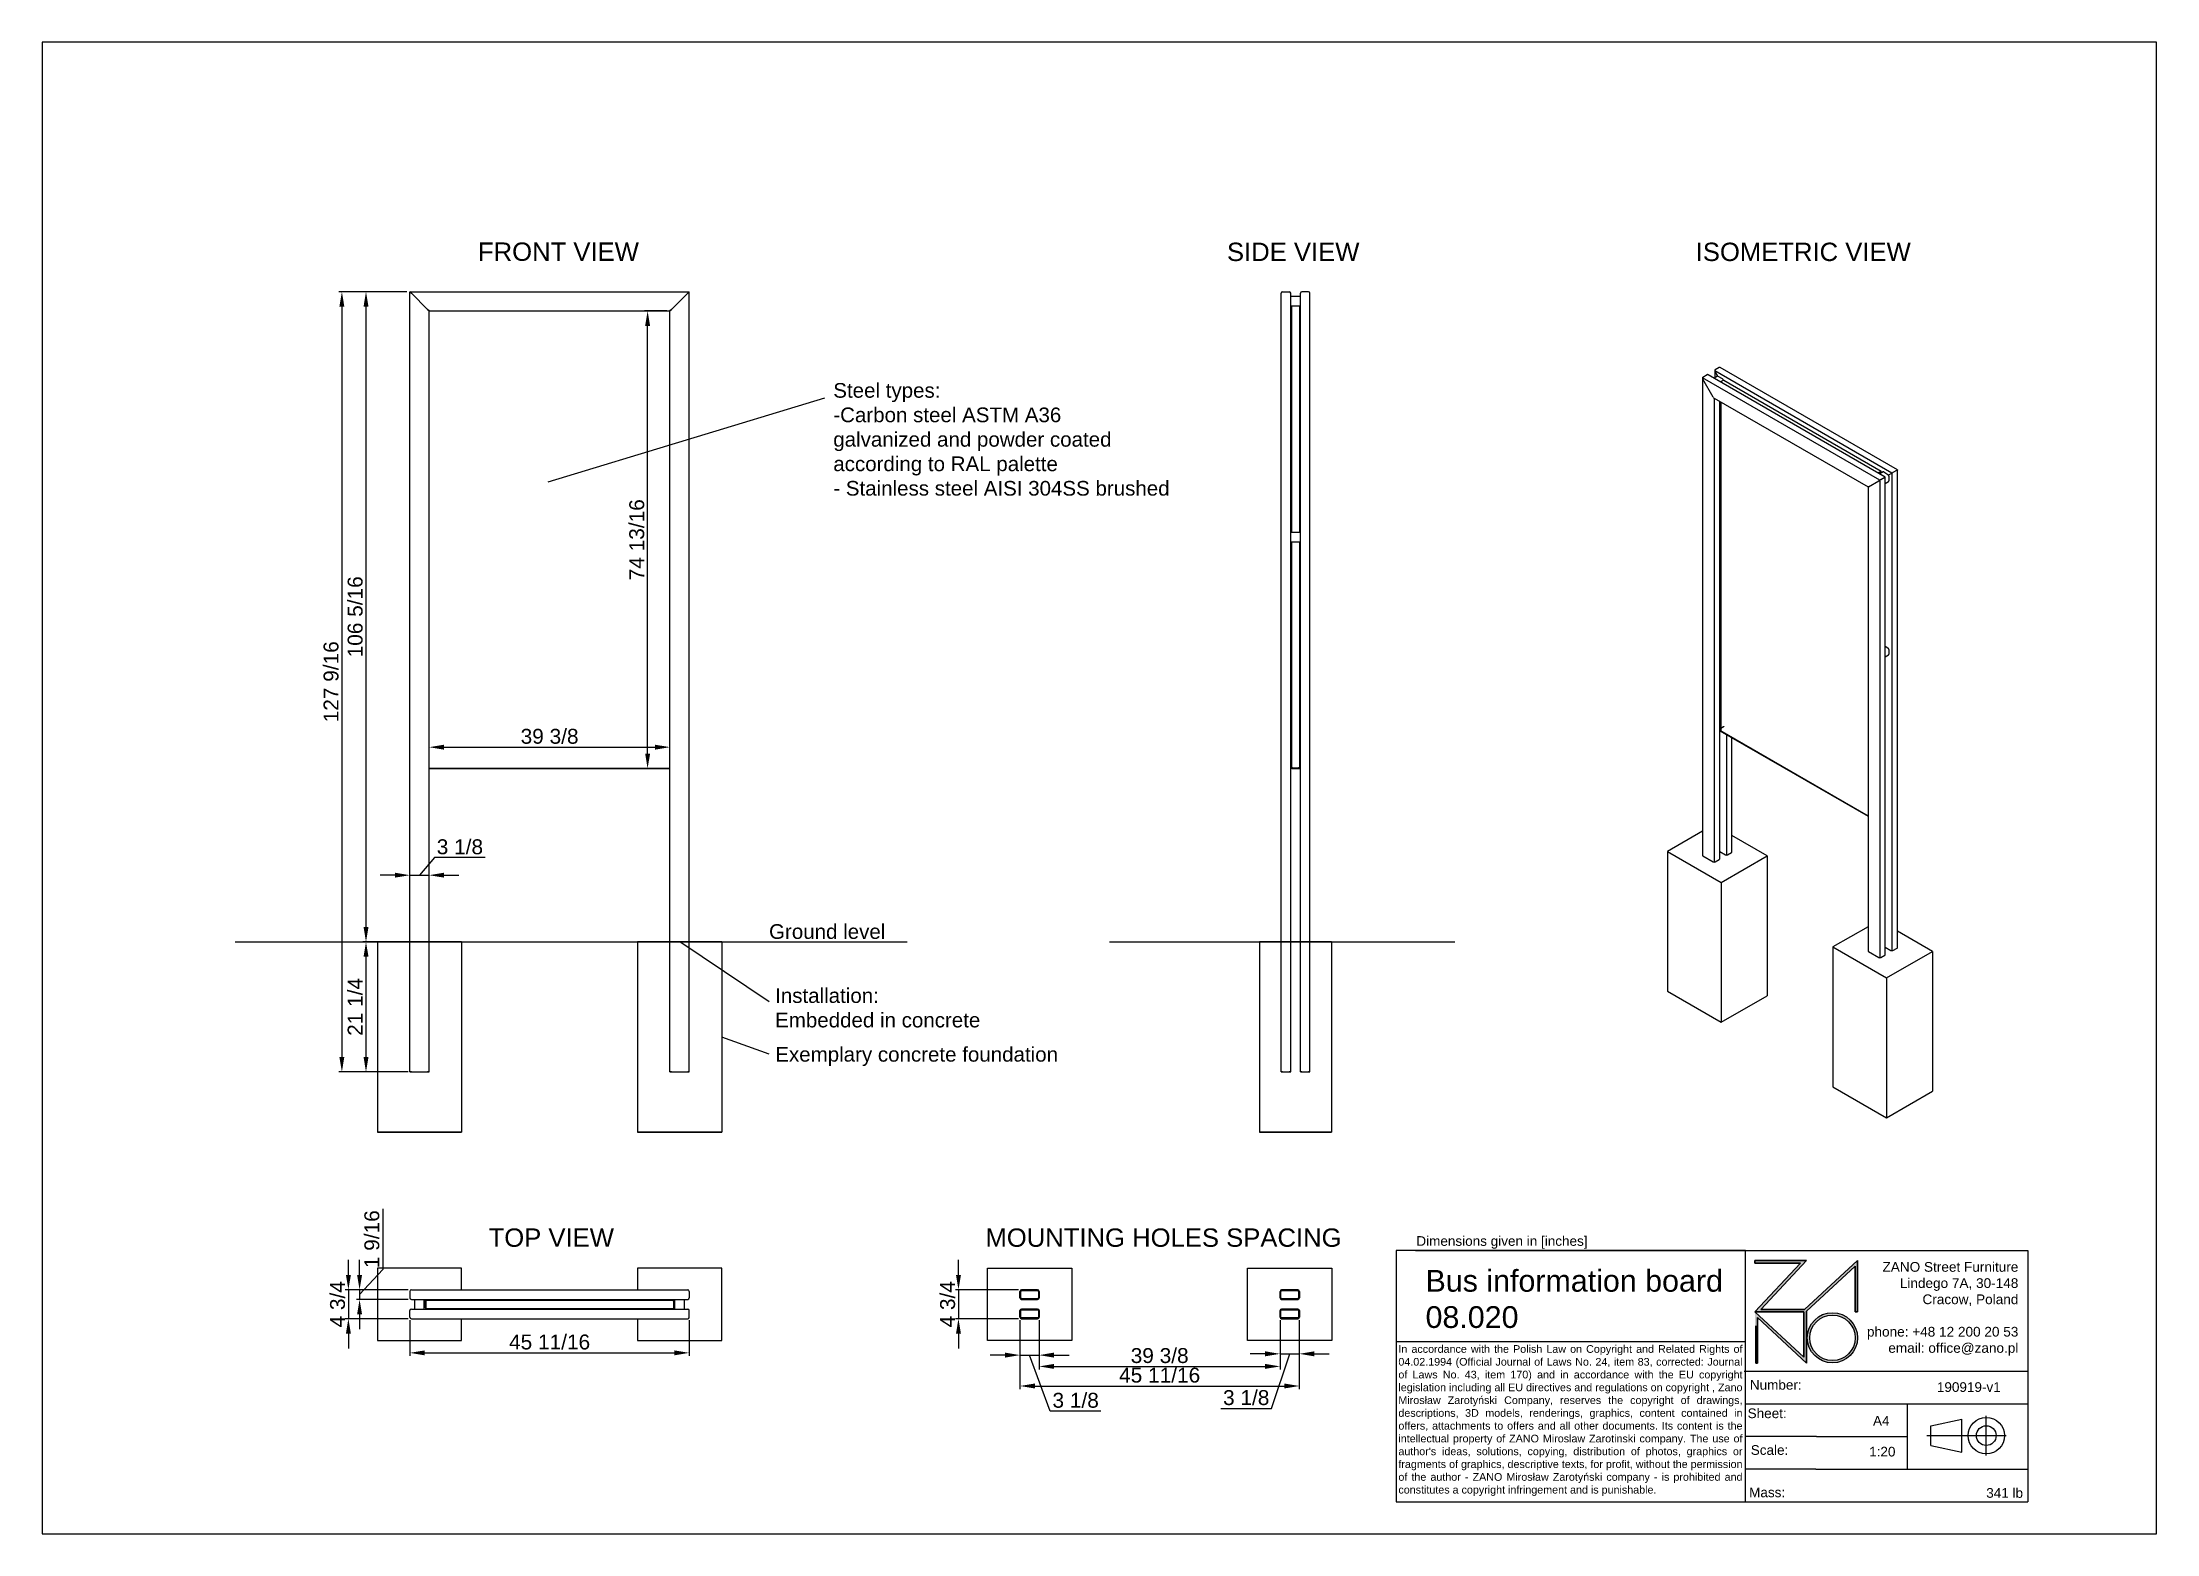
# Paper-space layout 'US' of a CAD drawing. Header units: inches. Extents: x -14.9 to -3.3, y -7.2 to 1.
# The model-space entities are those that its viewports show. They can reach past a viewport. Long polylines and large blocks are cut down to what shows.
import ezdxf

# ---------------------------------------------------------------- set-up
doc = ezdxf.new("R2010")
doc.units = ezdxf.units.IN
doc.linetypes.add('HIDDEN', pattern=[1.905, 1.27, -0.635])
for name, color, linetype, lineweight in [('ZANO_O', 10, 'Continuous', 0), ('ZANO_R', 7, 'Continuous', 0), ('ZANO_R_przerywana', 250, 'HIDDEN', 0), ('ZANO_W', 1, 'Continuous', 0)]:
    doc.layers.add(name, color=color, linetype=linetype, lineweight=lineweight)
doc.layers.add('ZANO_P', color=7, linetype='Continuous', lineweight=0, true_color=0xffffff)
doc.styles.get("Standard").update_dxf_attribs({"font": 'arial.ttf'})
doc.dimstyles.new('amerykanie', dxfattribs={"dimtxt": 50, "dimasz": 50, "dimexe": 0.5, "dimexo": 0.5, "dimgap": 1, "dimtad": 1, "dimdec": 0, "dimzin": 0, "dimlunit": 5, "dimtxsty": 'Standard', "dimcen": 0.09, "dimclrd": 1, "dimclre": 1, "dimclrt": 1, "dimazin": 0, "dimtfac": 1, "dimtdec": 0, "dimtmove": 0, "dimatfit": 3, "dimfxl": 1, "dimtzin": 0, "dimarcsym": 1})

psp = doc.layouts.new('US')

# ---------------------------------------------------------------- texts
at = {"layer": 'ZANO_O', "attachment_point": 1}
for s, insert, char_height, width in [('{\\fArial|b0|i0|c238|p34;FRONT VIEW}', (-12.492, -0.138), 0.1, 1.04774), ('{\\fArial|b0|i0|c238|p34;SIDE VIEW}', (-8.411, -0.139), 0.1, 1.0012), ('{\\fArial|b0|i0|c238|p34;ISOMETRIC VIEW}', (-5.857, -0.139), 0.1, 1.49258), ('\\pxql;Steel types:\\P-Carbon steel ASTM A36\\Pgalvanized and powder coated\\Paccording to RAL palette\\P- Stainless steel AISI 304SS brushed', (-10.556, -0.904), 0.08, 1.93979), ('{\\fArial|b0|i0|c238|p34;Ground level}', (-10.906, -3.853), 0.08, 0.78457), ('\\pxql;{\\fArial|b0|i0|c238|p34;Installation:\\FARIALUNI.TTF|c238;\\P\\fArial|b0|i0|c238|p34;Embedded in concrete}', (-10.873, -4.202), 0.08, 1.81828), ('\\pxql;{\\fArial|b0|i0|c238|p34;Exemplary concrete foundation}', (-10.872, -4.522), 0.08, 1.68642), ('{\\fArial|b0|i0|c238|p34;TOP VIEW}', (-12.434, -5.511), 0.1, 0.86231), ('{\\fArial|b0|i0|c238|p34;MOUNTING HOLES SPACING}', (-9.727, -5.511), 0.1, 2.09064)]:
    psp.add_mtext(s, dxfattribs=dict(at, insert=insert, char_height=char_height, width=width))
at = {"layer": 'ZANO_R', "attachment_point": 1}
for s, insert, char_height, width in [('{\\fArial|b0|i0|c238|p34;Dimensions given in [inches]}', (-7.379, -5.553), 0.05269, 1.79436), ('\\pxql;Bus information board 08.020', (-7.329, -5.737), 0.11856, 1.7443), ('\\pxqr;{\\fArial|b0|i0|c238|p34;ZANO Street Furniture\\FARIALUNI.TTF|c238;\\P\\fArial|b0|i0|c238|p34;Lindego 7A, 30-148\\FARIALUNI.TTF|c238;\\P\\fArial|b0|i0|c238|p34;Cracow, Poland\\FARIALUNI.TTF|c238;\\P\\P\\fArial|b0|i0|c238|p34;phone: +48 12 200 20 53\\FARIALUNI.TTF|c238;\\P\\fArial|b0|i0|c238|p34;email: office@zano.pl}', (-5.149, -5.694), 0.05298, 1.04998), ("\\pxqj;{\\fArial|b0|i0|c238|p34;In accordance with the Polish Law on Copyright and Related Rights of 04.02.1994 (Official Journal of Laws No. 24, item 83, corrected: Journal of Laws No. 43, item 170) and in accordance with the EU copyright legislation including all EU directives and regulations on copyright , Zano Mirosław Zarotyński Company, reserves the copyright of drawings, descriptions, 3D models, renderings, graphics, content contained in offers, attachments to offers and all other documents. Its content is the intellectual property of ZANO Miroslaw Zarotinski company. The use of author's ideas, solutions, copying, distribution of photos, graphics or fragments of graphics, descriptive texts, for profit, without the permission of the author - ZANO Mirosław Zarotyński company - is prohibited and constitutes a copyright infringement and is punishable.}", (-7.477, -6.147), 0.041822, 1.86937), ('{\\fArial|b0|i0|c238|p34;Number:}', (-5.562, -6.337), 0.05269, 0.35585), ('{\\C256;190919-v1}', (-4.543, -6.349), 0.05269, 0.49653), ('{\\fArial|b0|i0|c238|p34;Sheet:}', (-5.574, -6.492), 0.05269, 254.32319), ('{\\fArial|b0|i0|c238|p34;A4}', (-4.891, -6.533), 0.05269, 0.18637), ('{\\fArial|b0|i0|c238|p34;Scale:}', (-5.557, -6.692), 0.05269, 254.32319), ('1:20', (-4.912, -6.701), 0.0527, 0.20756), ('{\\fArial|b0|i0|c238|p34;Mass:}', (-5.566, -6.923), 0.05269, 254.32319), ('341 lb', (-4.274, -6.926), 0.0527, 0.22731)]:
    psp.add_mtext(s, dxfattribs=dict(at, insert=insert, char_height=char_height, width=width))

msp = doc.modelspace()

# ---------------------------------------------------------------- blocks, each defined once
blk = doc.blocks.new('*D368')
at = {"layer": 'ZANO_W', "color": 1, "lineweight": -2}
for p, q in [((11.04, 94.57), (11.04, 97.98)), ((13.48, 97.48), (47.97, 97.48)), ((50.41, 94.57), (50.41, 97.98))]:
    blk.add_line(p, q, dxfattribs=at)
at = {"layer": 'ZANO_W', "color": 1}
for points in [[(13.48, 97.88), (13.48, 97.07), (11.04, 97.48)], [(47.97, 97.07), (47.97, 97.88), (50.41, 97.48)]]:
    blk.add_solid(points, dxfattribs=at)
at = {"layer": 'ZANO_W', "color": 1, "insert": (30.73, 99.24), "char_height": 2.438, "attachment_point": 5}
blk.add_mtext('39 3/8', dxfattribs=at)
blk = doc.blocks.new('*D369')
at = {"layer": 'ZANO_W', "color": 1, "lineweight": -2}
for p, q in [((49.91, 168.79), (46.25, 168.79)), ((46.75, 96.43), (46.75, 166.36)), ((49.91, 93.99), (46.25, 93.99))]:
    blk.add_line(p, q, dxfattribs=at)
at = {"layer": 'ZANO_W', "color": 1}
for points in [[(47.16, 166.36), (46.35, 166.36), (46.75, 168.79)], [(46.35, 96.43), (47.16, 96.43), (46.75, 93.99)]]:
    blk.add_solid(points, dxfattribs=at)
at = {"layer": 'ZANO_W', "color": 1, "insert": (44.99, 131.39), "char_height": 2.438, "attachment_point": 5, "rotation": 90}
blk.add_mtext('74 13/16', dxfattribs=at)
blk = doc.blocks.new('*D370')
at = {"layer": 'ZANO_W', "color": 1, "lineweight": -2}
for p, q in [((7.39, 171.94), (0.22, 171.94)), ((0.72, 169.51), (0.72, 68.08)), ((7.39, 65.65), (0.22, 65.65))]:
    blk.add_line(p, q, dxfattribs=at)
at = {"layer": 'ZANO_W', "color": 1}
for points in [[(1.13, 169.51), (0.32, 169.51), (0.72, 171.94)], [(0.32, 68.08), (1.13, 68.08), (0.72, 65.65)]]:
    blk.add_solid(points, dxfattribs=at)
at = {"layer": 'ZANO_W', "color": 1, "insert": (-1.04, 118.79), "char_height": 2.438, "attachment_point": 5, "rotation": 90}
blk.add_mtext('106 5/16', dxfattribs=at)
blk = doc.blocks.new('*D371')
at = {"layer": 'ZANO_W', "color": 1, "lineweight": -2}
for p, q in [((7.39, 65.65), (0.22, 65.65)), ((0.72, 63.21), (0.72, 46.82)), ((7.64, 44.39), (0.22, 44.39))]:
    blk.add_line(p, q, dxfattribs=at)
at = {"layer": 'ZANO_W', "color": 1}
for points in [[(1.13, 63.21), (0.32, 63.21), (0.72, 65.65)], [(0.32, 46.82), (1.13, 46.82), (0.72, 44.39)]]:
    blk.add_solid(points, dxfattribs=at)
at = {"layer": 'ZANO_W', "color": 1, "insert": (-1.04, 55.02), "char_height": 2.438, "attachment_point": 5, "rotation": 90}
blk.add_mtext('21 1/4', dxfattribs=at)
blk = doc.blocks.new('*D372')
at = {"layer": 'ZANO_W', "color": 1, "lineweight": -2}
for p, q in [((7.39, 171.94), (-3.72, 171.94)), ((-3.22, 169.51), (-3.22, 46.82)), ((7.39, 44.39), (-3.72, 44.39))]:
    blk.add_line(p, q, dxfattribs=at)
at = {"layer": 'ZANO_W', "color": 1}
for points in [[(-2.82, 169.51), (-3.63, 169.51), (-3.22, 171.94)], [(-3.63, 46.82), (-2.82, 46.82), (-3.22, 44.39)]]:
    blk.add_solid(points, dxfattribs=at)
at = {"layer": 'ZANO_W', "color": 1, "insert": (-4.98, 108.17), "char_height": 2.438, "attachment_point": 5, "rotation": 90}
blk.add_mtext('127 9/16', dxfattribs=at)
blk = doc.blocks.new('*D373')
at = {"layer": 'ZANO_W', "color": 1, "lineweight": -2}
for p, q in [((5.45, 76.55), (3.02, 76.55)), ((7.89, 72.79), (7.89, 77.05)), ((7.89, 76.55), (11.04, 76.55)), ((11.93, 79.42), (9.47, 76.55)), ((11.04, 72.79), (11.04, 77.05)), ((20.21, 79.42), (11.93, 79.42)), ((13.48, 76.55), (15.92, 76.55))]:
    blk.add_line(p, q, dxfattribs=at)
at = {"layer": 'ZANO_W', "color": 1}
for points in [[(5.45, 76.15), (5.45, 76.96), (7.89, 76.55)], [(13.48, 76.96), (13.48, 76.15), (11.04, 76.55)]]:
    blk.add_solid(points, dxfattribs=at)
at = {"layer": 'ZANO_W', "color": 1, "insert": (16.07, 81.18), "char_height": 2.438, "attachment_point": 5}
blk.add_mtext('3 1/8', dxfattribs=at)
blk = doc.blocks.new('*D374')
at = {"layer": 'ZANO_W', "color": 1, "lineweight": -2}
for p, q in [((3.45, 22.01), (3.45, 12.07)), ((-0.33, 11.2), (-0.33, 13.64)), ((3.45, 12.07), (-0.33, 7.98)), ((7.64, 8.77), (-0.83, 8.77)), ((7.64, 7.19), (-0.83, 7.19)), ((-0.33, 8.77), (-0.33, 7.19)), ((-0.33, 4.75), (-0.33, 2.32))]:
    blk.add_line(p, q, dxfattribs=at)
at = {"layer": 'ZANO_W', "color": 1}
for points in [[(-0.73, 11.2), (0.08, 11.2), (-0.33, 8.77)], [(0.08, 4.75), (-0.73, 4.75), (-0.33, 7.19)]]:
    blk.add_solid(points, dxfattribs=at)
at = {"layer": 'ZANO_W', "color": 1, "insert": (1.69, 17.04), "char_height": 2.438, "attachment_point": 5, "rotation": 90}
blk.add_mtext('1 9/16', dxfattribs=at)
blk = doc.blocks.new('*D375')
at = {"layer": 'ZANO_W', "color": 1, "lineweight": -2}
for p, q in [((-2.16, 11.2), (-2.16, 13.64)), ((7.64, 8.77), (-2.66, 8.77)), ((-2.16, 8.77), (-2.16, 4.04)), ((7.64, 4.04), (-2.66, 4.04)), ((-2.16, 1.6), (-2.16, -0.83))]:
    blk.add_line(p, q, dxfattribs=at)
at = {"layer": 'ZANO_W', "color": 1}
for points in [[(-2.56, 11.2), (-1.75, 11.2), (-2.16, 8.77)], [(-1.75, 1.6), (-2.56, 1.6), (-2.16, 4.04)]]:
    blk.add_solid(points, dxfattribs=at)
at = {"layer": 'ZANO_W', "color": 1, "insert": (-3.92, 6.4), "char_height": 2.438, "attachment_point": 5, "rotation": 90}
blk.add_mtext('4 3/4', dxfattribs=at)
blk = doc.blocks.new('*D376')
at = {"layer": 'ZANO_W', "color": 1, "lineweight": -2}
for p, q in [((7.89, 3.79), (7.89, -2.04)), ((53.56, 3.79), (53.56, -2.04)), ((10.33, -1.54), (51.12, -1.54))]:
    blk.add_line(p, q, dxfattribs=at)
at = {"layer": 'ZANO_W', "color": 1}
for points in [[(10.33, -1.14), (10.33, -1.95), (7.89, -1.54)], [(51.12, -1.95), (51.12, -1.14), (53.56, -1.54)]]:
    blk.add_solid(points, dxfattribs=at)
at = {"layer": 'ZANO_W', "color": 1, "insert": (30.73, 0.22), "char_height": 2.438, "attachment_point": 5}
blk.add_mtext('45 11/16', dxfattribs=at)
blk = doc.blocks.new('*D379')
at = {"layer": 'ZANO_W', "color": 1, "lineweight": -2}
for p, q in [((97.56, 11.2), (97.56, 13.64)), ((107.36, 8.77), (97.06, 8.77)), ((97.56, 8.77), (97.56, 4.04)), ((107.36, 4.04), (97.06, 4.04)), ((97.56, 1.6), (97.56, -0.83))]:
    blk.add_line(p, q, dxfattribs=at)
at = {"layer": 'ZANO_W', "color": 1}
for points in [[(97.16, 11.2), (97.97, 11.2), (97.56, 8.77)], [(97.97, 1.6), (97.16, 1.6), (97.56, 4.04)]]:
    blk.add_solid(points, dxfattribs=at)
at = {"layer": 'ZANO_W', "color": 1, "insert": (95.8, 6.4), "char_height": 2.438, "attachment_point": 5, "rotation": 90}
blk.add_mtext('4 3/4', dxfattribs=at)
blk = doc.blocks.new('*D380')
at = {"layer": 'ZANO_W', "color": 1, "lineweight": -2}
for p, q in [((107.61, 3.79), (107.61, -2.41)), ((110.76, 3.79), (110.76, -2.41)), ((105.17, -1.91), (102.74, -1.91)), ((107.61, -1.91), (110.76, -1.91)), ((112.58, -11.07), (109.19, -1.91)), ((113.2, -1.91), (115.64, -1.91)), ((120.86, -11.07), (112.58, -11.07))]:
    blk.add_line(p, q, dxfattribs=at)
at = {"layer": 'ZANO_W', "color": 1}
for points in [[(105.17, -2.32), (105.17, -1.5), (107.61, -1.91)], [(113.2, -1.5), (113.2, -2.32), (110.76, -1.91)]]:
    blk.add_solid(points, dxfattribs=at)
at = {"layer": 'ZANO_W', "color": 1, "insert": (116.72, -9.31), "char_height": 2.438, "attachment_point": 5}
blk.add_mtext('3 1/8', dxfattribs=at)
blk = doc.blocks.new('*D381')
at = {"layer": 'ZANO_W', "color": 1, "lineweight": -2}
for p, q in [((110.76, 3.79), (110.76, -4.26)), ((150.13, 3.79), (150.13, -4.26)), ((113.2, -3.76), (147.69, -3.76))]:
    blk.add_line(p, q, dxfattribs=at)
at = {"layer": 'ZANO_W', "color": 1}
for points in [[(113.2, -3.35), (113.2, -4.16), (110.76, -3.76)], [(147.69, -4.16), (147.69, -3.35), (150.13, -3.76)]]:
    blk.add_solid(points, dxfattribs=at)
at = {"layer": 'ZANO_W', "color": 1, "insert": (130.45, -2), "char_height": 2.438, "attachment_point": 5}
blk.add_mtext('39 3/8', dxfattribs=at)
blk = doc.blocks.new('*D382')
at = {"layer": 'ZANO_W', "color": 1, "lineweight": -2}
for p, q in [((150.13, 3.79), (150.13, -2.2)), ((153.28, 3.79), (153.28, -2.2)), ((147.69, -1.7), (145.26, -1.7)), ((148.74, -10.63), (151.71, -1.7)), ((150.13, -1.7), (153.28, -1.7)), ((155.72, -1.7), (158.16, -1.7)), ((140.46, -10.63), (148.74, -10.63))]:
    blk.add_line(p, q, dxfattribs=at)
at = {"layer": 'ZANO_W', "color": 1}
for points in [[(147.69, -2.11), (147.69, -1.29), (150.13, -1.7)], [(155.72, -1.29), (155.72, -2.11), (153.28, -1.7)]]:
    blk.add_solid(points, dxfattribs=at)
at = {"layer": 'ZANO_W', "color": 1, "insert": (144.6, -8.87), "char_height": 2.438, "attachment_point": 5}
blk.add_mtext('3 1/8', dxfattribs=at)
blk = doc.blocks.new('*D383')
at = {"layer": 'ZANO_W', "color": 1, "lineweight": -2}
for p, q in [((107.61, 3.79), (107.61, -7.46)), ((153.28, 3.79), (153.28, -7.46)), ((110.05, -6.96), (150.84, -6.96))]:
    blk.add_line(p, q, dxfattribs=at)
at = {"layer": 'ZANO_W', "color": 1}
for points in [[(110.05, -6.55), (110.05, -7.36), (107.61, -6.96)], [(150.84, -7.36), (150.84, -6.55), (153.28, -6.96)]]:
    blk.add_solid(points, dxfattribs=at)
at = {"layer": 'ZANO_W', "color": 1, "insert": (130.45, -5.2), "char_height": 2.438, "attachment_point": 5}
blk.add_mtext('45 11/16', dxfattribs=at)

# ---------------------------------------------------------------- dimensions: what is measured, and where the dimension line sits
at = {"layer": 'ZANO_W'}
for base, p1, p2, picture, middle in [((-3.22167, 44.38545), (7.89058, 171.94455), (7.89058, 44.38545), '*D372', (-4.98198, 108.165)), ((0.7245571744, 65.6453026912), (7.8905757271, 171.9445526912), (7.8905757271, 65.6453026912), '*D370', (-1.0357600153, 118.7949276912)), ((46.75466, 168.79495), (50.41028, 93.99177), (50.41028, 168.79495), '*D369', (44.99351, 131.39336)), ((0.7245571744, 44.3854526912), (7.8905757271, 65.6453026912), (8.1425443197, 44.3854526912), '*D371', (-1.0357600153, 55.0153776912))]:
    dim = msp.add_linear_dim(base=base, p1=p1, p2=p2, angle=90, dimstyle='amerykanie', override={"dimtxt": 2.4375, "dimasz": 2.4375, "dimgap": 0.5, "dimdec": 4, "dimaunit": 1, "dimadec": 1, "dimtdec": 4, "dimtmove": 1, "dimfrac": 2}, dxfattribs=at)
    dim.commit()
    dim.dimension.update_dxf_attribs({"geometry": picture, "text_midpoint": middle})
for base, p1, p2, picture, middle in [((50.41028, 97.47659), (11.04018, 94.07051), (50.41028, 94.07051), '*D368', (30.72523, 99.23774)), ((53.55988, -1.54272), (7.89058, 4.29377), (53.55988, 4.29377), '*D376', (30.72523, 0.2176)), ((153.28117, -6.95774), (107.61187, 4.29377), (153.28117, 4.29377), '*D383', (130.44652, -5.19743)), ((150.13157, -3.75751), (110.76147, 4.29377), (150.13157, 4.29377), '*D381', (130.44652, -1.99636))]:
    dim = msp.add_linear_dim(base=base, p1=p1, p2=p2, dimstyle='amerykanie', override={"dimtxt": 2.4375, "dimasz": 2.4375, "dimgap": 0.5, "dimdec": 4, "dimaunit": 1, "dimadec": 1, "dimtdec": 4, "dimtmove": 1, "dimfrac": 2}, dxfattribs=at)
    dim.commit()
    dim.dimension.update_dxf_attribs({"geometry": picture, "text_midpoint": middle})
for base, p1, p2, picture, middle in [((11.04018, 76.55309), (7.89058, 72.28987), (11.04018, 72.28987), '*D373', (12.43389, 79.41594)), ((110.76147, -1.91029), (107.61187, 4.29377), (110.76147, 4.29377), '*D380', (113.08293, -11.07091)), ((153.28117, -1.70004), (150.13157, 4.29377), (153.28117, 4.29377), '*D382', (148.23945, -10.63))]:
    dim = msp.add_linear_dim(base=base, p1=p1, p2=p2, dimstyle='amerykanie', override={"dimtxt": 2.4375, "dimasz": 2.4375, "dimgap": 0.5, "dimdec": 4, "dimaunit": 1, "dimadec": 1, "dimtdec": 4, "dimtmove": 1, "dimfrac": 2}, dxfattribs=at)
    dim.commit()
    dim.dimension.update_dxf_attribs({"geometry": picture, "text_midpoint": middle, "dimtype": 160})
for base, p1, p2, picture, middle in [((-0.32855, 7.19141), (8.14254, 8.76621), (8.14254, 7.19141), '*D374', (3.45399, 12.57088)), ((-2.15761, 4.0418), (8.14254, 8.76621), (8.14254, 4.0418), '*D375', (-2.15761, 6.40401)), ((97.56368, 4.0418), (107.86383, 8.76621), (107.86383, 4.0418), '*D379', (97.56368, 6.40401))]:
    dim = msp.add_linear_dim(base=base, p1=p1, p2=p2, angle=90, dimstyle='amerykanie', override={"dimtxt": 2.4375, "dimasz": 2.4375, "dimgap": 0.5, "dimdec": 4, "dimaunit": 1, "dimadec": 1, "dimtdec": 4, "dimtmove": 1, "dimfrac": 2}, dxfattribs=at)
    dim.commit()
    dim.dimension.update_dxf_attribs({"geometry": picture, "text_midpoint": middle, "dimtype": 160})

# ---------------------------------------------------------------- linework, layer by layer
at = {"layer": 'ZANO_R'}
for p, q in [((7.89058, 65.6453), (7.89058, 171.94455)), ((8.14254, 171.69258), (7.89058, 171.94455)), ((7.89058, 171.94455), (53.55988, 171.94455)), ((7.89058, 171.94455), (8.14254, 171.69258)), ((10.78821, 169.04691), (8.14254, 171.69258)), ((50.66224, 169.04691), (53.30791, 171.69258)), ((53.30791, 171.69258), (53.55988, 171.94455)), ((53.55988, 171.94455), (53.30791, 171.69258)), ((53.55988, 65.6453), (53.55988, 171.94455)), ((150.29645, 65.6453), (150.29645, 171.69258)), ((150.54842, 171.94455), (151.61928, 171.94455)), ((151.87125, 65.6453), (151.87125, 171.69258)), ((153.44605, 171.15715), (151.87125, 171.15715)), ((153.44605, 169.58235), (151.87125, 169.58235)), ((151.98936, 169.58235), (151.98936, 132.57446)), ((153.32794, 169.58235), (153.32794, 132.57446)), ((153.44605, 65.6453), (153.44605, 171.69258)), ((154.76889, 171.94455), (153.69802, 171.94455)), ((155.02086, 65.6453), (155.02086, 171.69258)), ((11.04018, 168.79495), (10.78821, 169.04691)), ((10.78821, 169.04691), (11.04018, 168.79495)), ((11.04018, 65.6453), (11.04018, 168.79495)), ((11.04018, 168.79495), (50.41028, 168.79495)), ((50.41028, 168.79495), (50.66224, 169.04691)), ((50.66224, 169.04691), (50.41028, 168.79495)), ((50.41028, 65.6453), (50.41028, 168.79495)), ((221.18227, 159.00219), (221.18227, 157.84498)), ((250.15212, 142.27825), (221.18227, 159.00219)), ((221.93018, 159.54241), (221.24869, 159.14899)), ((251.06037, 142.80259), (222.09052, 159.52653)), ((219.17787, 157.84508), (219.17787, 79.7814)), ((248.14772, 141.12113), (219.17787, 157.84508)), ((219.24429, 157.99188), (219.92578, 158.3853)), ((220.92798, 154.70533), (219.24429, 157.62157)), ((249.05597, 141.64548), (220.08612, 158.36942)), ((221.63641, 158.10715), (221.08842, 157.7908)), ((221.24869, 158.77869), (221.6364, 158.10715)), ((222.43128, 157.70251), (221.74979, 158.09593)), ((222.55759, 157.42709), (222.13802, 157.18488)), ((248.37964, 142.56826), (222.65175, 157.42066)), ((221.08833, 154.53532), (221.08833, 78.67778)), ((221.08835, 154.53604), (246.23724, 140.0179)), ((221.9966, 79.20284), (221.9966, 154.01172)), ((222.12812, 153.9358), (222.12812, 100.16133)), ((222.17823, 153.90687), (222.17823, 100.19026)), ((248.33208, 142.5478), (247.9125, 142.30559)), ((248.33208, 142.48994), (247.96262, 142.27665)), ((248.33562, 142.4838), (247.96971, 142.27256)), ((248.38573, 142.45487), (248.01982, 142.24364)), ((248.69578, 142.48611), (248.14779, 142.16976)), ((248.33208, 142.5478), (248.33208, 142.48994)), ((248.33562, 142.48788), (248.38573, 142.51681)), ((248.33562, 142.48788), (248.3439, 142.50226)), ((248.38573, 142.45487), (248.33562, 142.4838)), ((248.42724, 142.33109), (248.42724, 142.48585)), ((248.80916, 142.47488), (249.49065, 142.08146)), ((249.99175, 142.18567), (249.60404, 141.96177)), ((249.651, 141.80373), (249.651, 141.01676)), ((250.1521, 142.27826), (250.1521, 64.21385)), ((250.99395, 142.76426), (250.31246, 142.37084)), ((251.06037, 142.80259), (250.99395, 142.76426)), ((251.06037, 64.73892), (251.06037, 142.80259)), ((246.23724, 140.0179), (246.23724, 64.16036)), ((246.30366, 140.05626), (247.98735, 141.02855)), ((248.14771, 141.12112), (248.14771, 63.05674)), ((248.30806, 141.21372), (248.98955, 141.60714)), ((249.05597, 63.5818), (249.05597, 141.64548)), ((249.05597, 140.59655), (249.60403, 140.91293)), ((153.44605, 132.57446), (151.87125, 132.57446)), ((153.44605, 130.99966), (151.87125, 130.99966)), ((151.98936, 130.99966), (151.98936, 94.14925)), ((153.32794, 130.99966), (153.32794, 94.07608)), ((249.05597, 113.97849), (249.49065, 113.72756)), ((249.05597, 112.24264), (249.60403, 112.55903)), ((249.651, 113.44982), (249.651, 112.66285)), ((221.9966, 100.23725), (222.12812, 100.16133)), ((221.9966, 100.23316), (246.23724, 86.23934)), ((222.55405, 100.78328), (222.17823, 100.56632)), ((222.55759, 100.77714), (222.17823, 100.55814)), ((221.9966, 100.1753), (246.23724, 86.18147)), ((222.12812, 100.16133), (222.17823, 100.19026)), ((223.09273, 99.54251), (223.09273, 79.8349)), ((224.001, 80.35996), (224.001, 99.01818)), ((11.04018, 94.07051), (50.41028, 94.07051)), ((11.04018, 93.99177), (50.41028, 93.99177)), ((152.14684, 94.07608), (153.17046, 94.07608)), ((152.14684, 93.99177), (152.14684, 94.07051)), ((152.14684, 94.07051), (153.32794, 94.07051)), ((152.14684, 93.99177), (153.32794, 93.99177)), ((153.32794, 94.07608), (153.17046, 94.07608)), ((153.32794, 93.99177), (153.32794, 94.07051)), ((219.24429, 79.68883), (220.92798, 78.71686)), ((221.9966, 80.41418), (222.93238, 79.87397)), ((223.25308, 79.87397), (223.93458, 80.26739)), ((221.24869, 78.71686), (221.93018, 79.11028)), ((-20.64336, 65.6453), (89.19081, 65.6453)), ((2.57561, 65.6453), (16.35515, 65.6453)), ((16.35515, 65.6453), (2.57561, 65.6453)), ((7.89058, 65.6453), (8.14254, 65.6453)), ((8.14254, 65.6453), (7.89058, 65.6453)), ((7.89058, 65.6453), (8.14254, 65.6453)), ((8.14254, 65.6453), (7.89058, 65.6453)), ((8.14254, 65.6453), (10.78821, 65.6453)), ((10.78821, 65.6453), (11.04018, 65.6453)), ((11.04018, 65.6453), (10.78821, 65.6453)), ((10.78821, 65.6453), (11.04018, 65.6453)), ((11.04018, 65.6453), (10.78821, 65.6453)), ((45.09531, 65.6453), (58.87485, 65.6453)), ((58.87485, 65.6453), (45.09531, 65.6453)), ((50.41028, 65.6453), (50.66224, 65.6453)), ((50.66224, 65.6453), (50.41028, 65.6453)), ((50.41028, 65.6453), (50.66224, 65.6453)), ((50.66224, 65.6453), (50.41028, 65.6453)), ((50.66224, 65.6453), (53.30791, 65.6453)), ((53.30791, 65.6453), (53.55988, 65.6453)), ((53.55988, 65.6453), (53.30791, 65.6453)), ((53.30791, 65.6453), (53.55988, 65.6453)), ((53.55988, 65.6453), (53.30791, 65.6453)), ((122.2494, 65.6453), (178.70747, 65.6453)), ((146.75314, 65.6453), (158.56417, 65.6453)), ((158.56417, 65.6453), (146.75314, 65.6453)), ((150.29645, 65.6453), (150.54842, 65.6453)), ((150.54842, 65.6453), (150.29645, 65.6453)), ((150.54842, 65.6453), (151.61928, 65.6453)), ((151.61928, 65.6453), (151.87125, 65.6453)), ((151.87125, 65.6453), (151.61928, 65.6453)), ((153.44605, 65.6453), (153.69802, 65.6453)), ((153.69802, 65.6453), (153.44605, 65.6453)), ((153.69802, 65.6453), (154.76889, 65.6453)), ((154.76889, 65.6453), (155.02086, 65.6453)), ((155.02086, 65.6453), (154.76889, 65.6453)), ((246.30366, 64.06779), (247.98735, 63.09581)), ((248.30806, 63.09581), (248.98955, 63.48923)), ((249.05597, 64.79314), (249.99175, 64.25293)), ((250.31246, 64.25293), (250.99395, 64.64635)), ((7.89058, 44.38545), (8.14254, 44.38545)), ((8.14254, 44.38545), (7.89058, 44.38545)), ((7.89058, 44.38545), (8.14254, 44.38545)), ((8.14254, 44.38545), (7.89058, 44.38545)), ((7.89058, 8.51425), (7.89058, 7.44338)), ((8.14254, 8.76621), (53.30791, 8.76621)), ((8.14254, 7.19141), (53.30791, 7.19141)), ((8.67798, 5.61661), (8.67798, 7.19141)), ((10.25278, 5.61661), (10.25278, 7.19141)), ((10.39058, 6.91582), (10.46932, 6.91582)), ((10.39058, 6.91582), (10.39058, 5.8922)), ((10.46932, 6.91582), (10.46932, 5.8922)), ((10.47488, 6.91582), (10.47488, 5.73472)), ((10.54806, 7.0733), (50.9024, 7.0733)), ((16.35515, 7.0733), (16.35515, 7.19141)), ((45.09531, 7.19141), (45.09531, 7.0733)), ((50.97557, 6.91582), (50.97557, 5.73472)), ((51.05988, 6.91582), (50.98114, 6.91582)), ((50.98114, 6.91582), (50.98114, 5.8922)), ((51.05988, 6.91582), (51.05988, 5.8922)), ((51.19768, 5.61661), (51.19768, 7.19141)), ((52.77248, 5.61661), (52.77248, 7.19141)), ((53.55988, 8.51425), (53.55988, 7.44338)), ((107.61187, 8.51425), (107.61187, 7.44338)), ((107.61187, 7.44338), (107.61187, 8.51425)), ((107.73785, 7.44338), (107.73785, 8.51425)), ((110.5095, 8.76621), (107.86383, 8.76621)), ((107.86383, 8.76621), (110.5095, 8.76621)), ((107.86383, 8.64023), (110.5095, 8.64023)), ((110.5095, 7.3174), (107.86383, 7.3174)), ((107.86383, 7.19141), (110.5095, 7.19141)), ((110.5095, 7.19141), (107.86383, 7.19141)), ((110.63549, 8.51425), (110.63549, 7.44338)), ((110.76147, 7.44338), (110.76147, 8.51425)), ((110.76147, 8.51425), (110.76147, 7.44338)), ((150.13157, 8.51425), (150.13157, 7.44338)), ((150.13157, 7.44338), (150.13157, 8.51425)), ((150.25755, 7.44338), (150.25755, 8.51425)), ((153.0292, 8.76621), (150.38353, 8.76621)), ((150.38353, 8.76621), (153.0292, 8.76621)), ((150.38353, 8.64023), (153.0292, 8.64023)), ((153.0292, 7.3174), (150.38353, 7.3174)), ((150.38353, 7.19141), (153.0292, 7.19141)), ((153.0292, 7.19141), (150.38353, 7.19141)), ((153.15519, 8.51425), (153.15519, 7.44338)), ((153.28117, 7.44338), (153.28117, 8.51425)), ((153.28117, 8.51425), (153.28117, 7.44338)), ((7.89058, 4.29377), (7.89058, 5.36464)), ((8.14254, 5.61661), (53.30791, 5.61661)), ((8.14254, 4.0418), (53.30791, 4.0418)), ((10.47488, 5.73472), (50.97557, 5.73472)), ((16.35515, 5.61661), (16.35515, 5.73472)), ((45.09531, 5.73472), (45.09531, 5.61661)), ((53.55988, 4.29377), (53.55988, 5.36464)), ((107.61187, 5.36464), (107.61187, 4.29377)), ((107.61187, 4.29377), (107.61187, 5.36464)), ((107.73785, 4.29377), (107.73785, 5.36464)), ((110.5095, 5.61661), (107.86383, 5.61661)), ((107.86383, 5.61661), (110.5095, 5.61661)), ((107.86383, 5.49062), (110.5095, 5.49062)), ((110.5095, 4.16779), (107.86383, 4.16779)), ((107.86383, 4.0418), (110.5095, 4.0418)), ((110.5095, 4.0418), (107.86383, 4.0418)), ((110.63549, 5.36464), (110.63549, 4.29377)), ((110.76147, 4.29377), (110.76147, 5.36464)), ((110.76147, 5.36464), (110.76147, 4.29377)), ((150.13157, 5.36464), (150.13157, 4.29377)), ((150.13157, 4.29377), (150.13157, 5.36464)), ((150.25755, 4.29377), (150.25755, 5.36464)), ((153.0292, 5.61661), (150.38353, 5.61661)), ((150.38353, 5.61661), (153.0292, 5.61661)), ((150.38353, 5.49062), (153.0292, 5.49062)), ((153.0292, 4.16779), (150.38353, 4.16779)), ((150.38353, 4.0418), (153.0292, 4.0418)), ((153.0292, 4.0418), (150.38353, 4.0418)), ((153.15519, 5.36464), (153.15519, 4.29377)), ((153.28117, 4.29377), (153.28117, 5.36464)), ((153.28117, 5.36464), (153.28117, 4.29377))]:
    msp.add_line(p, q, dxfattribs=at)
at = {"layer": 'ZANO_R', "flags": 128}
for points in [[(248.98955, 141.60714), (249.01776, 141.62342), (249.03871, 141.63552), (249.05162, 141.64296), (249.05597, 141.64548)], [(10.47488, 5.86311), (10.47083, 5.87684), (10.46932, 5.8922)], [(50.97557, 5.86311), (50.97963, 5.87684), (50.98114, 5.8922)]]:
    msp.add_lwpolyline(points, dxfattribs=at)
at = {"layer": 'ZANO_R'}
for centre, radius, start, end in [((150.54842, 171.69258), 0.25197, 90, 180), ((151.61928, 171.69258), 0.25197, 0, 90), ((153.69802, 171.69258), 0.25197, 90, 180), ((154.76889, 171.69258), 0.25197, 0, 90), ((221.68336, 158.0032), 0.11406, 54.3824225, 114.307119), ((222.24349, 157.40893), 0.3485, 2.6054785, 57.3945217), ((248.74273, 142.38216), 0.11406, 54.3824225, 114.307119), ((249.30286, 141.78788), 0.3485, 2.6054785, 57.3945217), ((249.54313, 141.00303), 0.10874, 304.0563508, 7.2558296), ((249.30286, 113.43398), 0.3485, 2.6054785, 57.3945217), ((249.54313, 112.64912), 0.10874, 304.0563508, 7.2558296), ((219.29136, 79.79272), 0.11405, 185.6947993, 245.6253417), ((223.09273, 80.18345), 0.34855, 242.6096722, 297.3903278), ((223.88751, 80.37128), 0.11405, 294.3746583, 354.3052007), ((221.08833, 79.02633), 0.34855, 242.6096722, 297.3903278), ((221.88311, 79.21416), 0.11405, 294.3746583, 354.3052007), ((246.35073, 64.17168), 0.11405, 185.6947993, 245.6253417), ((248.14771, 63.40529), 0.34855, 242.6096722, 297.3903278), ((248.94248, 63.59312), 0.11405, 294.3746583, 354.3052007), ((250.1521, 64.56241), 0.34855, 242.6096722, 297.3903278), ((250.94688, 64.75023), 0.11405, 294.3746583, 354.3052007), ((8.14254, 8.51425), 0.25197, 90, 180), ((8.14254, 7.44338), 0.25197, 180, 270), ((53.30791, 8.51425), 0.25197, 0, 90), ((53.30791, 7.44338), 0.25197, 270, 0), ((107.86383, 8.51425), 0.25197, 90, 180), ((107.86383, 8.51425), 0.25197, 90, 180), ((107.86383, 7.44338), 0.25197, 180, 270), ((107.86383, 7.44338), 0.25197, 180, 270), ((107.86383, 8.51425), 0.12598, 90, 180), ((107.86383, 7.44338), 0.12598, 180, 270), ((110.5095, 8.51425), 0.25197, 0, 90), ((110.5095, 8.51425), 0.25197, 0, 90), ((110.5095, 8.51425), 0.12598, 0, 90), ((110.5095, 7.44338), 0.25197, 270, 0), ((110.5095, 7.44338), 0.25197, 270, 0), ((110.5095, 7.44338), 0.12598, 270, 0), ((150.38353, 8.51425), 0.25197, 90, 180), ((150.38353, 8.51425), 0.25197, 90, 180), ((150.38353, 7.44338), 0.25197, 180, 270), ((150.38353, 7.44338), 0.25197, 180, 270), ((150.38353, 8.51425), 0.12598, 90, 180), ((150.38353, 7.44338), 0.12598, 180, 270), ((153.0292, 8.51425), 0.25197, 0, 90), ((153.0292, 8.51425), 0.25197, 0, 90), ((153.0292, 8.51425), 0.12598, 0, 90), ((153.0292, 7.44338), 0.25197, 270, 0), ((153.0292, 7.44338), 0.12598, 270, 0), ((153.0292, 7.44338), 0.25197, 270, 0), ((8.14254, 5.36464), 0.25197, 90, 180), ((8.14254, 4.29377), 0.25197, 180, 270), ((10.54806, 5.8922), 0.15748, 180, 242.3127725), ((50.9024, 5.8922), 0.15748, 297.6872275, 0), ((53.30791, 5.36464), 0.25197, 0, 90), ((53.30791, 4.29377), 0.25197, 270, 0), ((107.86383, 5.36464), 0.25197, 90, 180), ((107.86383, 5.36464), 0.25197, 90, 180), ((107.86383, 4.29377), 0.25197, 180, 270), ((107.86383, 4.29377), 0.25197, 180, 270), ((107.86383, 5.36464), 0.12598, 90, 180), ((107.86383, 4.29377), 0.12598, 180, 270), ((110.5095, 5.36464), 0.25197, 0, 90), ((110.5095, 5.36464), 0.25197, 0, 90), ((110.5095, 5.36464), 0.12598, 0, 90), ((110.5095, 4.29377), 0.25197, 270, 0), ((110.5095, 4.29377), 0.25197, 270, 0), ((110.5095, 4.29377), 0.12598, 270, 0), ((150.38353, 5.36464), 0.25197, 90, 180), ((150.38353, 5.36464), 0.25197, 90, 180), ((150.38353, 4.29377), 0.25197, 180, 270), ((150.38353, 4.29377), 0.25197, 180, 270), ((150.38353, 5.36464), 0.12598, 90, 180), ((150.38353, 4.29377), 0.12598, 180, 270), ((153.0292, 5.36464), 0.25197, 0, 90), ((153.0292, 5.36464), 0.25197, 0, 90), ((153.0292, 5.36464), 0.12598, 0, 90), ((153.0292, 4.29377), 0.25197, 270, 0), ((153.0292, 4.29377), 0.25197, 270, 0), ((153.0292, 4.29377), 0.12598, 270, 0)]:
    msp.add_arc(centre, radius, start, end, dxfattribs=at)
for centre, major_axis, ratio, start_param, end_param in [((221.40904, 158.87126), (-0.16036, 0.27773), 0.577334631, 6.283144675, 7.853941002), ((221.40904, 158.87126), (-0.16036, 0.27773), 0.577334631, 6.283144675, 7.853941002), ((222.09053, 159.26467), (-0.16036, 0.27773), 0.577334631, 5.497827776, 6.283144675), ((222.09053, 159.26467), (-0.16036, 0.27773), 0.577334631, 5.497827776, 6.283144675), ((219.40464, 157.71414), (-0.16036, 0.27773), 0.577334631, 6.283144675, 7.853941002), ((219.40464, 157.71414), (-0.16036, 0.27773), 0.577334631, 6.283144675, 7.853941002), ((220.08614, 158.10756), (-0.16036, 0.27773), 0.577334631, 5.497827776, 6.283144675), ((220.08614, 158.10756), (-0.16036, 0.27773), 0.577334631, 5.497827776, 6.283144675), ((221.08833, 154.7979), (-0.16036, 0.27773), 0.577334631, 1.570755695, 2.356235122), ((221.08833, 154.7979), (-0.16036, 0.27773), 0.577334631, 1.570755695, 2.356235122), ((250.1521, 142.27824), (0.22677, 0.13093), 0.000070373, 0.785357529, 2.356153861), ((250.1521, 142.27824), (0.22677, 0.13093), 0.000070373, 0.785357531, 2.35615386), ((250.8336, 142.67166), (0.22677, 0.13093), 0.000070373, 0.000040633, 0.78535753), ((246.46401, 140.14883), (0.22677, 0.13093), 0.000070373, 2.356153858, 3.141552023), ((246.46401, 140.14883), (0.22677, 0.13093), 0.000070373, 2.356153857, 3.141633287), ((248.14771, 141.12112), (0.22677, 0.13093), 0.000070373, 0.785357532, 2.356153857), ((248.14771, 141.12112), (0.22677, 0.13093), 0.000070373, 0.785357532, 2.356153858), ((248.8292, 141.51454), (0.22677, 0.13093), 0.000070373, 0.000040632, 0.785357533)]:
    msp.add_ellipse(centre, major_axis=major_axis, ratio=ratio, start_param=start_param, end_param=end_param, dxfattribs=at)
for points, knots in [([(222.65104, 157.41928), (222.64177, 157.42418), (222.62045, 157.43545), (222.58681, 157.43487), (222.56464, 157.42897), (222.55759, 157.42709)], [0, 0, 0, 0, 0.34411347, 0.791689148, 1, 1, 1, 1]), ([(248.38573, 142.51681), (248.388, 142.52768), (248.39254, 142.54941), (248.38422, 142.56833), (248.36726, 142.57272), (248.34799, 142.56342), (248.33591, 142.55157), (248.33208, 142.5478)], [0, 0, 0, 0, 0.223916872, 0.447867501, 0.671818274, 0.895768839, 1, 1, 1, 1]), ([(248.34391, 142.5064), (248.34392, 142.50661), (248.34402, 142.50853), (248.33916, 142.50399), (248.33433, 142.49442), (248.33208, 142.48994)], [0, 0, 0, 0, 0.060436863, 0.560166366, 1, 1, 1, 1]), ([(248.33562, 142.4838), (248.34204, 142.48357), (248.3542, 142.48313), (248.35795, 142.48622), (248.35188, 142.48873), (248.3408, 142.48815), (248.33562, 142.48788)], [0, 0, 0, 0, 0.280307632, 0.530236837, 0.780091799, 1, 1, 1, 1]), ([(248.38573, 142.45487), (248.39627, 142.45834), (248.41737, 142.46527), (248.42959, 142.48193), (248.4249, 142.49881), (248.40721, 142.51084), (248.39091, 142.51537), (248.38573, 142.51681)], [0, 0, 0, 0, 0.223916872, 0.447867501, 0.671818274, 0.895768839, 1, 1, 1, 1]), ([(222.55405, 100.78328), (222.56237, 100.79202), (222.5781, 100.80856), (222.60765, 100.8247), (222.63435, 100.8341), (222.64792, 100.83611), (222.65427, 100.83705)], [0, 0, 0, 0, 0.280307632, 0.530236837, 0.780091799, 1, 1, 1, 1]), ([(222.65427, 100.83705), (222.64897, 100.83051), (222.63893, 100.81813), (222.61393, 100.79845), (222.58637, 100.78353), (222.56677, 100.77918), (222.55759, 100.77714)], [0, 0, 0, 0, 0.280307632, 0.530236837, 0.780091799, 1, 1, 1, 1]), ([(152.14684, 94.07608), (152.12838, 94.08154), (152.09144, 94.09247), (152.04277, 94.10886), (152.00709, 94.12525), (151.99112, 94.13874), (151.98978, 94.14672), (151.98936, 94.14925)], [0, 0, 0, 0, 0.2239168719, 0.4478675006, 0.6718182739, 0.8957688386, 1, 1, 1, 1]), ([(151.98936, 94.14925), (151.99126, 94.13078), (151.99505, 94.09385), (152.02452, 94.04518), (152.06756, 94.0095), (152.11133, 93.99352), (152.13828, 93.99219), (152.14684, 93.99177)], [0, 0, 0, 0, 0.223916872, 0.447867501, 0.671818274, 0.895768839, 1, 1, 1, 1]), ([(152.09285, 94.09238), (152.09319, 94.09191), (152.09955, 94.08314), (152.11897, 94.0738), (152.13795, 94.07156), (152.14684, 94.07051)], [0, 0, 0, 0, 0.029602333, 0.54573193, 1, 1, 1, 1]), ([(10.39058, 6.91582), (10.39247, 6.93429), (10.39626, 6.97122), (10.42573, 7.01989), (10.46878, 7.05557), (10.51255, 7.07155), (10.5395, 7.07288), (10.54806, 7.0733)], [0, 0, 0, 0, 0.223916872, 0.447867501, 0.671818274, 0.895768839, 1, 1, 1, 1]), ([(10.46932, 6.91582), (10.47055, 6.9276), (10.47264, 6.94756), (10.48572, 6.96252), (10.49108, 6.96865)], [0, 0, 0, 0, 0.590092218, 1, 1, 1, 1]), ([(10.54806, 7.0733), (10.54259, 7.07141), (10.53167, 7.06761), (10.51527, 7.03815), (10.49889, 6.9951), (10.48539, 6.95133), (10.47742, 6.92438), (10.47488, 6.91582)], [0, 0, 0, 0, 0.223916872, 0.447867501, 0.671818274, 0.895768839, 1, 1, 1, 1]), ([(50.9024, 7.0733), (50.90787, 7.07141), (50.91879, 7.06761), (50.93519, 7.03815), (50.95157, 6.9951), (50.96507, 6.95133), (50.97304, 6.92438), (50.97557, 6.91582)], [0, 0, 0, 0, 0.223916872, 0.447867501, 0.671818274, 0.895768839, 1, 1, 1, 1]), ([(51.05988, 6.91582), (51.05799, 6.93429), (51.0542, 6.97122), (51.02473, 7.01989), (50.98168, 7.05557), (50.93791, 7.07155), (50.91096, 7.07288), (50.9024, 7.0733)], [0, 0, 0, 0, 0.223916872, 0.447867501, 0.671818274, 0.895768839, 1, 1, 1, 1]), ([(50.98114, 6.91582), (50.97991, 6.9276), (50.97782, 6.94756), (50.96474, 6.96252), (50.95938, 6.96865)], [0, 0, 0, 0, 0.590092218, 1, 1, 1, 1])]:
    msp.add_open_spline(points, degree=3, knots=knots, dxfattribs=at)
at = {"layer": 'ZANO_R_przerywana', "ltscale": 0.05}
for p, q in [((219.17787, 83.74089), (213.44657, 80.43228)), ((229.7323, 79.70908), (224.001, 83.01769)), ((213.44657, 80.43228), (213.44657, 57.57556)), ((213.44657, 80.43228), (222.21581, 75.3699)), ((222.21581, 75.3699), (229.7323, 79.70908)), ((229.7323, 79.70908), (229.7323, 56.85236)), ((222.21581, 75.3699), (222.21581, 52.51318)), ((246.23724, 68.11985), (240.50594, 64.81124)), ((256.79167, 64.08804), (251.06037, 67.39665)), ((2.57561, 65.6453), (2.57561, 34.54293)), ((2.57561, 65.6453), (2.57561, 34.54293)), ((7.89058, 44.38545), (7.89058, 65.6453)), ((11.04018, 44.38545), (11.04018, 65.6453)), ((16.35515, 65.6453), (16.35515, 34.54293)), ((16.35515, 65.6453), (16.35515, 34.54293)), ((45.09531, 65.6453), (45.09531, 34.54293)), ((45.09531, 65.6453), (45.09531, 34.54293)), ((50.41028, 44.38545), (50.41028, 65.6453)), ((53.55988, 44.38545), (53.55988, 65.6453)), ((58.87485, 65.6453), (58.87485, 34.54293)), ((58.87485, 65.6453), (58.87485, 34.54293)), ((146.75314, 65.6453), (146.75314, 34.54293)), ((146.75314, 65.6453), (146.75314, 34.54293)), ((150.29645, 44.38545), (150.29645, 65.6453)), ((151.87125, 44.38545), (151.87125, 65.6453)), ((153.44605, 44.38545), (153.44605, 65.6453)), ((155.02086, 44.38545), (155.02086, 65.6453)), ((158.56417, 65.6453), (158.56417, 34.54293)), ((158.56417, 65.6453), (158.56417, 34.54293)), ((240.50594, 64.81124), (240.50594, 41.95451)), ((240.50594, 64.81124), (249.27518, 59.74886)), ((249.27518, 59.74886), (256.79167, 64.08804)), ((256.79167, 64.08804), (256.79167, 41.23132)), ((249.27518, 59.74886), (249.27518, 36.89214)), ((213.44657, 57.57556), (222.21581, 52.51318)), ((222.21581, 52.51318), (229.7323, 56.85236)), ((8.14254, 44.38545), (10.78821, 44.38545)), ((10.78821, 44.38545), (11.04018, 44.38545)), ((11.04018, 44.38545), (10.78821, 44.38545)), ((10.78821, 44.38545), (11.04018, 44.38545)), ((11.04018, 44.38545), (10.78821, 44.38545)), ((50.41028, 44.38545), (50.66224, 44.38545)), ((50.66224, 44.38545), (50.41028, 44.38545)), ((50.41028, 44.38545), (50.66224, 44.38545)), ((50.66224, 44.38545), (50.41028, 44.38545)), ((50.66224, 44.38545), (53.30791, 44.38545)), ((53.30791, 44.38545), (53.55988, 44.38545)), ((53.55988, 44.38545), (53.30791, 44.38545)), ((53.30791, 44.38545), (53.55988, 44.38545)), ((53.55988, 44.38545), (53.30791, 44.38545)), ((150.29645, 44.38545), (150.54842, 44.38545)), ((150.54842, 44.38545), (150.29645, 44.38545)), ((150.54842, 44.38545), (151.61928, 44.38545)), ((151.61928, 44.38545), (151.87125, 44.38545)), ((151.87125, 44.38545), (151.61928, 44.38545)), ((153.44605, 44.38545), (153.69802, 44.38545)), ((153.69802, 44.38545), (153.44605, 44.38545)), ((153.69802, 44.38545), (154.76889, 44.38545)), ((154.76889, 44.38545), (155.02086, 44.38545)), ((155.02086, 44.38545), (154.76889, 44.38545)), ((240.50594, 41.95451), (249.27518, 36.89214)), ((249.27518, 36.89214), (256.79167, 41.23132)), ((2.57561, 34.54293), (16.35515, 34.54293)), ((16.35515, 34.54293), (2.57561, 34.54293)), ((45.09531, 34.54293), (58.87485, 34.54293)), ((58.87485, 34.54293), (45.09531, 34.54293)), ((146.75314, 34.54293), (158.56417, 34.54293)), ((158.56417, 34.54293), (146.75314, 34.54293)), ((16.35515, 12.30952), (2.57561, 12.30952)), ((2.57561, 12.30952), (2.57561, 0.4985)), ((16.35515, 8.76621), (16.35515, 12.30952)), ((58.87485, 12.30952), (45.09531, 12.30952)), ((45.09531, 12.30952), (45.09531, 8.76621)), ((58.87485, 0.4985), (58.87485, 12.30952)), ((102.2969, 12.30952), (116.07644, 12.30952)), ((102.2969, 0.4985), (102.2969, 12.30952)), ((116.07644, 12.30952), (116.07644, 0.4985)), ((144.8166, 12.30952), (158.59614, 12.30952)), ((144.8166, 0.4985), (144.8166, 12.30952)), ((158.59614, 12.30952), (158.59614, 0.4985)), ((16.35515, 0.4985), (16.35515, 4.0418)), ((45.09531, 4.0418), (45.09531, 0.4985)), ((2.57561, 0.4985), (16.35515, 0.4985)), ((45.09531, 0.4985), (58.87485, 0.4985)), ((116.07644, 0.4985), (102.2969, 0.4985)), ((158.59614, 0.4985), (144.8166, 0.4985))]:
    msp.add_line(p, q, dxfattribs=at)

msp.set_redraw_order([(e.dxf.handle, doc.entitydb.next_handle()) for e in msp.query("TEXT MTEXT ATTDEF DIMENSION ARC_DIMENSION")])  # texts and dimensions are drawn at this point

# ---------------------------------------------------------------- hatches: boundary and pattern name
at = {"layer": 'ZANO_R'}
psp.add_hatch(color=256, dxfattribs=at).paths.add_polyline_path([(-5.264, -5.952), (-5.502, -5.952), (-5.254, -5.686), (-5.534, -5.686), (-5.534, -5.7), (-5.286, -5.7), (-5.534, -5.965), (-5.268, -5.965), (-5.268, -6.213), (-5.534, -5.965), (-5.534, -6.245), (-5.52, -6.245), (-5.52, -5.997), (-5.254, -6.245), (-5.254, -5.961), (-4.989, -5.717), (-4.989, -5.965), (-4.975, -5.965), (-4.975, -5.686)], flags=0)
h = psp.add_hatch(color=256, dxfattribs=at)
edge = h.paths.add_edge_path(flags=0)
edge.add_arc((-5.112, -6.107), 0.137, 0, 360)
edge = h.paths.add_edge_path(flags=0)
edge.add_arc((-5.112, -6.107), 0.124, 0, 360)

# ---------------------------------------------------------------- linework, layer by layer
at = {"layer": 'ZANO_O'}
for points in [[(-10.603, -0.987), (-12.111, -1.444)], [(-10.905, -4.276), (-11.393, -3.949)], [(-10.905, -4.561), (-11.163, -4.468)]]:
    psp.add_lwpolyline(points, dxfattribs=at)
at = {"layer": 'ZANO_R'}
for p, q in [((-7.384, -5.631), (-4.047, -5.631)), ((-5.585, -7), (-5.585, -5.631)), ((-4.047, -5.631), (-4.047, -7)), ((-5.254, -6.245), (-5.254, -5.961)), ((-5.254, -5.961), (-5.254, -6.245)), ((-5.53, -6.041), (-5.53, -6.245)), ((-5.53, -6.245), (-5.53, -6.041)), ((-5.52, -6.245), (-5.52, -5.997)), ((-5.52, -5.997), (-5.254, -6.245)), ((-5.254, -6.245), (-5.52, -5.997)), ((-5.52, -5.997), (-5.52, -6.245)), ((-5.593, -6.289), (-4.047, -6.289)), ((-5.53, -6.245), (-5.52, -6.245)), ((-5.52, -6.245), (-5.53, -6.245)), ((-5.585, -6.466), (-4.047, -6.466)), ((-4.704, -6.466), (-4.704, -6.644)), ((-4.576, -6.586), (-4.407, -6.55)), ((-4.407, -6.731), (-4.407, -6.55)), ((-4.274, -6.748), (-4.274, -6.532)), ((-5.199, -6.644), (-5.585, -6.644)), ((-5.199, -6.644), (-4.704, -6.644)), ((-4.704, -6.644), (-4.704, -6.822)), ((-4.597, -6.64), (-4.166, -6.64)), ((-4.576, -6.694), (-4.576, -6.586)), ((-4.576, -6.694), (-4.407, -6.731)), ((-5.202, -6.822), (-5.585, -6.822)), ((-5.202, -6.822), (-4.047, -6.822)), ((-7.384, -7), (-4.047, -7))]:
    psp.add_line(p, q, dxfattribs=at)
at = {"layer": 'ZANO_R', "color": 250, "true_color": 0x191924}
for p, q in [((-5.254, -5.686), (-5.534, -5.686)), ((-5.534, -5.686), (-5.534, -5.7)), ((-5.534, -5.686), (-5.254, -5.686)), ((-5.534, -5.7), (-5.534, -5.686)), ((-5.534, -5.7), (-5.286, -5.7)), ((-5.286, -5.7), (-5.534, -5.965)), ((-5.534, -5.965), (-5.286, -5.7)), ((-5.286, -5.7), (-5.534, -5.7)), ((-5.502, -5.952), (-5.254, -5.686)), ((-5.254, -5.686), (-5.502, -5.952)), ((-4.975, -5.686), (-5.264, -5.952)), ((-5.264, -5.952), (-4.975, -5.686)), ((-5.254, -5.961), (-4.989, -5.717)), ((-4.989, -5.717), (-5.254, -5.961)), ((-4.989, -5.717), (-4.989, -5.965)), ((-4.989, -5.965), (-4.989, -5.717)), ((-4.975, -5.965), (-4.975, -5.686)), ((-4.975, -5.686), (-4.975, -5.965)), ((-5.534, -5.965), (-5.268, -5.965)), ((-5.268, -6.213), (-5.534, -5.965)), ((-5.534, -5.965), (-5.268, -6.213)), ((-5.268, -5.965), (-5.534, -5.965)), ((-5.264, -5.952), (-5.502, -5.952)), ((-5.502, -5.952), (-5.264, -5.952)), ((-5.268, -5.965), (-5.268, -6.213)), ((-5.268, -6.213), (-5.268, -5.965)), ((-4.989, -5.965), (-4.975, -5.965)), ((-4.975, -5.965), (-4.989, -5.965))]:
    psp.add_line(p, q, dxfattribs=at)
at = {"layer": 'ZANO_R'}
for points in [[(-5.585, -5.631), (-7.489, -5.631), (-7.489, -7), (-5.585, -7)], [(-5.585, -6.128), (-7.489, -6.128)]]:
    psp.add_lwpolyline(points, dxfattribs=at)
for centre, radius in [((-5.112, -6.107), 0.137), ((-5.112, -6.107), 0.137), ((-4.274, -6.64), 0.0992), ((-4.274, -6.64), 0.0539)]:
    psp.add_circle(centre, radius, dxfattribs=at)
at = {"layer": 'ZANO_R', "color": 250, "true_color": 0x191924}
psp.add_circle((-5.112, -6.107), 0.124, dxfattribs=at)
psp.add_circle((-5.112, -6.107), 0.124, dxfattribs=at)

psp.set_redraw_order([(e.dxf.handle, doc.entitydb.next_handle()) for e in psp.query("TEXT MTEXT ATTDEF DIMENSION ARC_DIMENSION")])  # texts and dimensions are drawn at this point

# ---------------------------------------------------------------- viewports
at = {"layer": 'ZANO_P'}
psp.add_viewport(center=(-9.106, -3.111), size=(11.521, 8.1276), view_center_point=(120.6025, 90.79769), view_height=243.828, dxfattribs=at)

doc.saveas('drawing.dxf')
